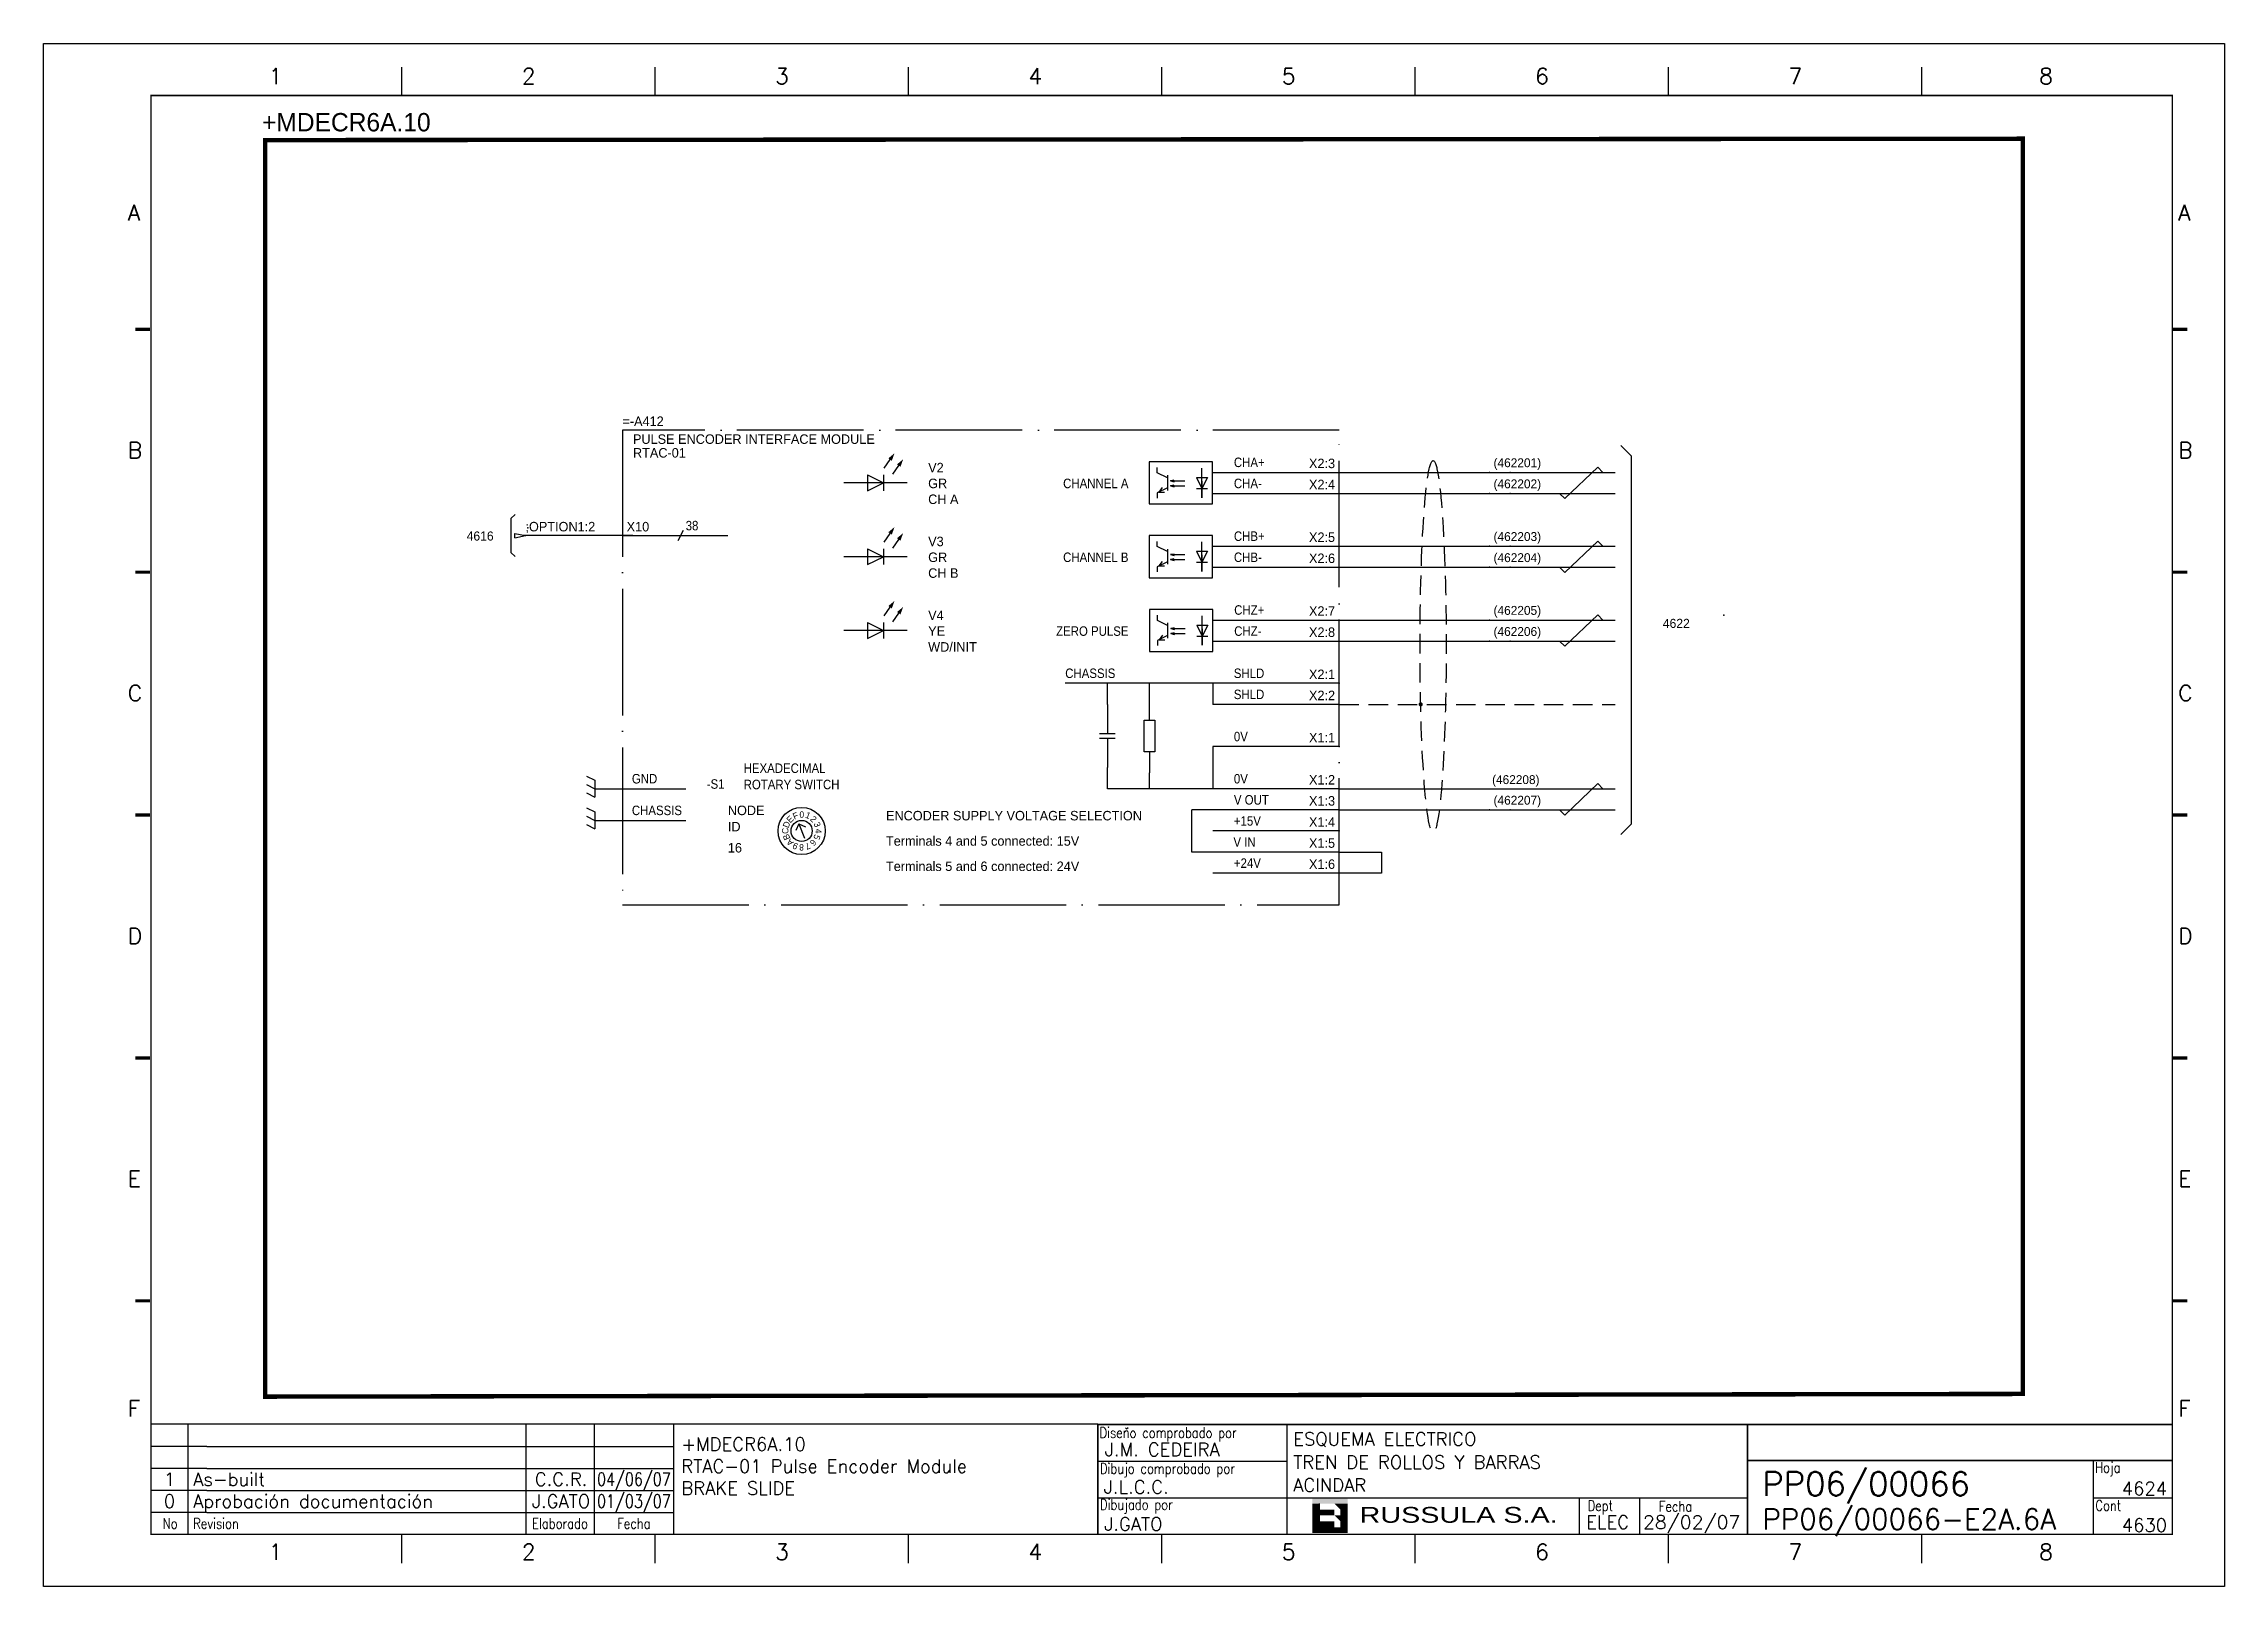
# Model space of a CAD drawing. Extents: x -275 to 145, y -1951 to 425.
# Drawn here: x -275.1 to 144.9, y -1950.9 to -1653.9 of the extents above; entities that cross this region are included whole.
import ezdxf
from ezdxf.enums import TextEntityAlignment as Align

# ---------------------------------------------------------------- set-up
doc = ezdxf.new("R2010")
doc.units = 0
doc.header["$LTSCALE"] = 15
doc.header["$MEASUREMENT"] = 0
doc.header["$PDSIZE"] = 2
for name, pattern in [('DASHDOT', [1, 0.5, -0.25, 0, -0.25]), ('HIDDEN', [0.375, 0.25, -0.125]), ('SOSED_FRAMEDOT', [2.5, 2, -0.25, 0, -0.25])]:
    doc.linetypes.add(name, pattern=pattern)
for name, color, linetype in [('1', 7, 'Continuous'), ('10', 5, 'Continuous'), ('2', 7, 'Continuous'), ('8', 1, 'Continuous'), ('9', 6, 'Continuous'), ('DIBUJO', 7, 'Continuous'), ('SOSED_CIRCUIT', 7, 'Continuous'), ('SOSED_DECORATIVE', 4, 'Continuous')]:
    doc.layers.add(name, color=color, linetype=linetype)
doc.styles.add('HELVETICA', font='HELV.SHX')
doc.styles.add('LABEL', font='SIMPLEX', dxfattribs={"width": 0.8, "height": 4})
doc.styles.add('ROMANS', font='ROMANS.shx', dxfattribs={"width": 0.8, "oblique": 15})

msp = doc.modelspace()

# ---------------------------------------------------------------- texts
at = {"layer": '2', "color": 6}
for s, height, p in [('+MDECR6A.10', 3.5378, (-233.01, -1670.77)), ('(462208)', 1.706, (3.89, -1796.42))]:
    msp.add_text(s, height=height, dxfattribs=at).set_placement(p)

# ---------------------------------------------------------------- blocks, each defined once
blk = doc.blocks.new('NOD')
at = {"color": 0, "linetype": 'ByBlock'}
blk.add_point((0, 0), dxfattribs=at)
at = {"color": 0, "linetype": 'ByBlock', "flags": 1}
blk.add_attdef('PINNR', (2, -2), '', height=1.8, dxfattribs=at)
blk = doc.blocks.new('3AFECRTAC_01')
at = {"layer": 'SOSED_CIRCUIT', "linetype": 'SOSED_FRAMEDOT'}
for p, q in [((170, 0), (0, 0)), ((0, 0), (0, -112.5)), ((170, -112.5), (170, 0)), ((0, -112.5), (170, -112.5))]:
    blk.add_line(p, q, dxfattribs=at)
at = {"layer": 'SOSED_DECORATIVE', "linetype": 'ByBlock'}
for p, q in [((62.04, -9.02), (63.47, -6.97)), ((64.09, -10.45), (65.52, -8.4)), ((62.04, -26.52), (63.47, -24.47)), ((64.09, -27.95), (65.52, -25.9)), ((62.04, -44.02), (63.47, -41.97)), ((64.09, -45.45), (65.52, -43.4))]:
    blk.add_line(p, q, dxfattribs=at)
at = {"layer": 'SOSED_DECORATIVE'}
for p, q in [((139.93, -7.5), (124.93, -7.5)), ((124.93, -7.5), (124.93, -10)), ((124.93, -10), (124.93, -17.5)), ((126.83, -10.08), (126.83, -8.88)), ((129.23, -11.28), (126.83, -10.08)), ((137.43, -16), (137.43, -9)), ((139.93, -17.5), (139.93, -7.5)), ((139.93, -10), (170, -10)), ((67.5, -12.5), (52.5, -12.5)), ((58.12, -10.62), (58.12, -14.38)), ((58.12, -10.62), (61.88, -12.5)), ((58.12, -14.38), (61.88, -12.5)), ((61.88, -10.62), (61.88, -14.38)), ((129.23, -13.68), (126.83, -14.88)), ((126.83, -14.88), (126.83, -16.08)), ((128.02, -13.61), (127.22, -14.68)), ((127.22, -14.68), (128.56, -14.68)), ((129.23, -10.68), (129.23, -14.28)), ((129.96, -12.01), (130.85, -11.79)), ((129.96, -12.01), (133.35, -12.01)), ((129.96, -12.01), (130.85, -12.24)), ((130.65, -12.01), (129.96, -12.01)), ((129.96, -13.18), (130.85, -12.95)), ((129.96, -13.18), (133.35, -13.18)), ((129.96, -13.18), (130.85, -13.4)), ((130.65, -13.18), (129.96, -13.18)), ((136.12, -11.19), (138.75, -11.19)), ((136.12, -11.19), (137.43, -13.81)), ((136.12, -13.81), (138.75, -13.81)), ((138.75, -11.19), (137.43, -13.81)), ((137.43, -12.06), (137.43, -16)), ((139.93, -15), (170, -15)), ((124.93, -17.5), (139.93, -17.5)), ((0, -25), (25, -25)), ((14.38, -23.75), (13.12, -26.25)), ((139.93, -25), (124.93, -25)), ((124.93, -25), (124.93, -27.5)), ((139.93, -35), (139.93, -25)), ((67.5, -30), (52.5, -30)), ((58.12, -28.12), (58.12, -31.88)), ((58.12, -28.12), (61.88, -30)), ((58.12, -31.88), (61.88, -30)), ((61.88, -28.12), (61.88, -31.88)), ((124.93, -27.5), (124.93, -35)), ((126.83, -27.58), (126.83, -26.38)), ((129.23, -28.78), (126.83, -27.58)), ((129.23, -28.18), (129.23, -31.78)), ((129.96, -29.51), (130.85, -29.29)), ((129.96, -29.51), (133.35, -29.51)), ((129.96, -29.51), (130.85, -29.74)), ((130.65, -29.51), (129.96, -29.51)), ((129.96, -30.68), (130.85, -30.45)), ((129.96, -30.68), (133.35, -30.68)), ((129.96, -30.68), (130.85, -30.9)), ((130.65, -30.68), (129.96, -30.68)), ((136.12, -28.69), (138.75, -28.69)), ((136.12, -28.69), (137.43, -31.31)), ((137.43, -33.5), (137.43, -26.5)), ((138.75, -28.69), (137.43, -31.31)), ((137.43, -29.56), (137.43, -33.5)), ((139.93, -27.5), (170, -27.5)), ((124.93, -35), (139.93, -35)), ((129.23, -31.18), (126.83, -32.38)), ((126.83, -32.38), (126.83, -33.58)), ((128.02, -31.11), (127.22, -32.18)), ((127.22, -32.18), (128.56, -32.18)), ((136.12, -31.31), (138.75, -31.31)), ((139.93, -32.5), (170, -32.5)), ((58.12, -45.62), (58.12, -49.38)), ((58.12, -45.62), (61.88, -47.5)), ((61.88, -45.62), (61.88, -49.38)), ((140, -42.5), (125, -42.5)), ((125, -42.5), (125, -45)), ((125, -45), (125, -52.5)), ((126.89, -45.08), (126.89, -43.88)), ((129.29, -46.28), (126.89, -45.08)), ((129.29, -45.68), (129.29, -49.28)), ((136.19, -46.19), (138.81, -46.19)), ((136.19, -46.19), (137.5, -48.81)), ((137.5, -51), (137.5, -44)), ((138.81, -46.19), (137.5, -48.81)), ((140, -52.5), (140, -42.5)), ((140, -45), (170, -45)), ((67.5, -47.5), (52.5, -47.5)), ((58.12, -49.38), (61.88, -47.5)), ((129.29, -48.68), (126.89, -49.88)), ((126.89, -49.88), (126.89, -51.08)), ((128.09, -48.61), (127.28, -49.68)), ((127.28, -49.68), (128.62, -49.68)), ((130.03, -47.01), (130.92, -46.79)), ((130.03, -47.01), (133.42, -47.01)), ((130.03, -47.01), (130.92, -47.24)), ((130.72, -47.01), (130.03, -47.01)), ((130.03, -48.18), (130.92, -47.95)), ((130.03, -48.18), (133.42, -48.18)), ((130.03, -48.18), (130.92, -48.4)), ((130.72, -48.18), (130.03, -48.18)), ((136.19, -48.81), (138.81, -48.81)), ((137.5, -47.06), (137.5, -51)), ((140, -50), (170, -50)), ((125, -52.5), (140, -52.5)), ((170, -60), (105, -60)), ((115, -65), (115, -60)), ((125, -63.75), (125, -60)), ((139.98, -60), (139.98, -65)), ((115, -65), (115, -71.88)), ((125, -68.75), (125, -63.75)), ((170, -65), (139.98, -65)), ((113.12, -71.88), (116.88, -71.88)), ((123.75, -76.25), (123.75, -68.75)), ((123.75, -68.75), (126.25, -68.75)), ((126.25, -68.75), (126.25, -76.25)), ((116.88, -73.12), (113.12, -73.12)), ((115, -73.12), (115, -80)), ((126.25, -76.25), (123.75, -76.25)), ((125, -76.25), (125, -81.25)), ((170, -75), (140, -75)), ((140, -75), (140, -85)), ((-8.51, -82), (-6.51, -83)), ((-8.51, -82), (-6.51, -83)), ((115, -85), (115, -80)), ((125, -85), (125, -81.25)), ((-8.51, -84), (-6.51, -85)), ((-8.51, -84), (-6.51, -85)), ((-8.51, -86), (-6.51, -87)), ((-8.51, -86), (-6.51, -87)), ((-6.51, -83), (-6.51, -87)), ((-6.51, -83), (-6.51, -87)), ((-6.51, -85), (-1.51, -85)), ((-6.51, -85), (-1.51, -85)), ((-1.51, -85), (10.99, -85)), ((-1.51, -85), (15, -85)), ((170, -85), (115, -85)), ((-8.51, -89.5), (-6.51, -90.5)), ((-8.51, -89.5), (-6.51, -90.5)), ((-8.51, -91.5), (-6.51, -92.5)), ((-8.51, -91.5), (-6.51, -92.5)), ((-6.51, -90.5), (-6.51, -94.5)), ((-6.51, -90.5), (-6.51, -94.5)), ((-6.51, -92.5), (-1.51, -92.5)), ((-6.51, -92.5), (-1.51, -92.5)), ((-1.51, -92.5), (10.99, -92.5)), ((-1.51, -92.5), (15, -92.5)), ((170, -90), (135, -90)), ((135, -100), (135, -90)), ((-8.51, -93.5), (-6.51, -94.5)), ((-8.51, -93.5), (-6.51, -94.5)), ((41.83, -93.29), (41.12, -94.91)), ((41.83, -93.29), (43.45, -93.99)), ((41.83, -93.29), (43.17, -96.71)), ((170, -95), (140, -95)), ((170, -100), (135, -100)), ((170, -105), (140, -105))]:
    blk.add_line(p, q, dxfattribs=at)
at = {"layer": 'SOSED_DECORATIVE', "linetype": 'ByBlock'}
for points in [[(63.47, -6.97, 1, 0, 0), (64.52, -5.47, 0, 0, 0)], [(65.52, -8.4, 1, 0, 0), (66.57, -6.9, 0, 0, 0)], [(63.47, -24.47, 1, 0, 0), (64.52, -22.97, 0, 0, 0)], [(65.52, -25.9, 1, 0, 0), (66.57, -24.4, 0, 0, 0)], [(63.47, -41.97, 1, 0, 0), (64.52, -40.47, 0, 0, 0)], [(65.52, -43.4, 1, 0, 0), (66.57, -41.9, 0, 0, 0)]]:
    blk.add_lwpolyline(points, format="xyseb", dxfattribs=at)
at = {"layer": 'SOSED_DECORATIVE'}
for radius in [5.59, 2.5]:
    blk.add_circle((42.5, -95), radius, dxfattribs=at)
at = {"color": 0, "linetype": 'ByBlock'}
for p in [(170, -10), (170, -15), (0, -25), (170, -27.5), (170, -32.5), (170, -45), (170, -50), (170, -60), (170, -65), (170, -75), (170, -85), (170, -90), (170, -95), (170, -100), (170, -105)]:
    blk.add_blockref('NOD', p, dxfattribs=at)
at = {"color": 140}
for s, p in [('NODE', (25, -91.25)), ('ID', (25, -95.11)), ('16', (25, -100.11))]:
    blk.add_text(s, height=2.25, dxfattribs=at).set_placement(p)
at = {"color": 0, "linetype": 'ByBlock'}
for tag, p in [('ID4', (0, 10.75)), ('ID3', (0, 7.5)), ('ID2', (0, 4.25)), ('ID1', (0, 1)), ('15A', (1, -24))]:
    blk.add_attdef(tag, p, '', height=2.25, dxfattribs=at)
for tag, p in [('REM1', (2.5, -1)), ('REM2', (2.5, -4.25))]:
    blk.add_attdef(tag, text='', height=2.25, dxfattribs=at).set_placement(p, align=Align.TOP_LEFT)
for tag, p in [('1A', (169, -9)), ('2A', (169, -14)), ('3A', (169, -26.5)), ('4A', (169, -31.5)), ('5A', (169, -44)), ('6A', (169, -49)), ('7A', (169, -59)), ('8A', (169, -64)), ('9A', (169, -74)), ('10A', (169, -84)), ('11A', (169, -89)), ('12A', (169, -94)), ('13A', (169, -99)), ('14A', (169, -104))]:
    blk.add_attdef(tag, text='', height=2.25, dxfattribs=at).set_placement(p, align=Align.RIGHT)
at = {"layer": 'SOSED_CIRCUIT', "color": 140}
for s, p in [('V2', (72.5, -10)), ('GR', (72.5, -13.75)), ('CH A', (72.5, -17.5)), ('V3', (72.5, -27.5)), ('GR', (72.5, -31.25)), ('CH B', (72.5, -35)), ('V4', (72.5, -45)), ('YE', (72.5, -48.75)), ('WD/INIT', (72.5, -52.5)), ('ENCODER SUPPLY VOLTAGE SELECTION', (62.5, -92.5)), ('Terminals 4 and 5 connected: 15V', (62.5, -98.5)), ('Terminals 5 and 6 connected: 24V', (62.5, -104.5))]:
    blk.add_text(s, height=2.25, dxfattribs=at).set_placement(p)
for s, rotation, p in [('D', 67.5, (39.61, -93.77)), ('E', 45, (40.3, -92.76)), ('F', 22.5, (41.33, -92.09)), ('1', 337.5, (43.74, -92)), ('2', 315, (44.77, -92.73)), ('3', 292.5, (45.51, -93.79)), ('C', 90, (39.36, -94.97)), ('B', 112.5, (39.59, -96.17)), ('A', 135, (40.26, -97.2)), ('9', 157.5, (41.27, -97.89)), ('8', 180, (42.47, -98.14)), ('7', 202.5, (43.67, -97.91)), ('6', 225, (44.7, -97.24)), ('5', 247.5, (45.42, -96.18)), ('4', 270, (45.71, -95.03))]:
    blk.add_text(s, height=1.5, rotation=rotation, dxfattribs=at).set_placement(p, align=Align.CENTER)
blk.add_text('0', height=1.5, dxfattribs=at).set_placement((42.53, -91.86), align=Align.CENTER)
at = {"layer": 'SOSED_DECORATIVE', "width": 0.9}
for s, p in [('CHA+', (145, -8.75)), ('CHA-', (145, -13.75)), ('38', (15, -23.75)), ('CHB+', (145, -26.25)), ('CHB-', (145, -31.25)), ('CHZ+', (145.07, -43.75)), ('CHZ-', (145.07, -48.75)), ('CHASSIS', (105, -58.75)), ('SHLD', (144.98, -58.75)), ('SHLD', (144.98, -63.75)), ('0V', (145, -73.75)), ('GND', (2.24, -83.75)), ('-S1', (20, -85)), ('HEXADECIMAL', (28.75, -81.25)), ('0V', (145, -83.75)), ('ROTARY SWITCH', (28.75, -85.11)), ('V OUT', (145, -88.75)), ('CHASSIS', (2.24, -91.25)), ('+15V', (145, -93.75)), ('V IN', (144.88, -98.75)), ('+24V', (145, -103.75))]:
    blk.add_text(s, height=2.25, dxfattribs=at).set_placement(p)
for s, p in [('CHANNEL A', (120, -13.75)), ('CHANNEL B', (120, -31.25)), ('ZERO PULSE', (120, -48.75))]:
    blk.add_text(s, height=2.25, dxfattribs=at).set_placement(p, align=Align.RIGHT)
blk = doc.blocks.new('$$PLL21')
blk.add_line((-2.5, 0), (2.5, 0))
at = {"layer": '2'}
for p in [(-2.5, 0), (2.5, 0)]:
    blk.add_blockref('NOD', p, dxfattribs=at)
at = {"layer": '8'}
blk.add_attdef('*A', (-1.5, -3.575), '', height=2.15, dxfattribs=at)
at = {"layer": '9'}
blk.add_attdef('ID', (-1.5, 1.25), '', height=2.15, dxfattribs=at)
blk = doc.blocks.new('$PP313')
at = {"layer": '2'}
blk.add_blockref('NOD', (0, 0), dxfattribs=at)
at = {"layer": '8'}
blk.add_attdef('1A', (1, -3.325), '', height=2.15, dxfattribs=at)
at = {"layer": '9'}
blk.add_attdef('ID', (1, 1), '', height=2.15, dxfattribs=at)
blk = doc.blocks.new('ASIGSNKL')
at = {"color": 0, "linetype": 'ByBlock'}
for p, q in [((-2.5, -0.5), (-2.5, 0.5)), ((-2.5, 0.5), (0, 0)), ((-2.5, -0.5), (0, 0))]:
    blk.add_line(p, q, dxfattribs=at)
blk.add_blockref('NOD', (0, 0), dxfattribs=at)
blk.add_attdef('CREF', text='', height=2.25, dxfattribs=at).set_placement((-3.5, 0), align=Align.MIDDLE_RIGHT)
blk.add_attdef('ID1', (0, 1), '', height=2.25, dxfattribs=at)
for tag, p in [('REM1', (-3.5, -2.5)), ('REM2', (-3.5, -5.75))]:
    blk.add_attdef(tag, text='', height=2.25, dxfattribs=at).set_placement(p, align=Align.TOP_RIGHT)
blk = doc.blocks.new('newcajec')
at = {"layer": '1'}
for p, q in [((179.4, 20.85), (0.13, 20.85)), ((7, 20.85), (7, 0)), ((71, 20.85), (71, 0)), ((84, 20.85), (84, 0.09)), ((99, 20.85), (99, 0)), ((215.2, 20.8), (215.2, 0)), ((10.6, 16.64), (0, 16.64)), ((10.6, 16.64), (99, 16.64)), ((184.64, 20.18), (184.81, 20.01)), ((184.81, 20.01), (185.18, 20.25)), ((10.6, 12.48), (0, 12.48)), ((10.6, 12.48), (99, 12.48)), ((179.4, 13.87), (215.2, 13.87)), ((368, 14.06), (368, 0)), ((10.6, 8.32), (0, 8.32)), ((10.6, 8.32), (99, 8.32)), ((10.6, 4.16), (0, 4.16)), ((10.6, 4.16), (99, 4.16)), ((179.4, 6.93), (267.63, 6.93)), ((267.63, 6.93), (302.5, 6.93)), ((270.63, 6.91), (270.63, 0)), ((282.07, 6.93), (282.07, 0)), ((368, 6.93), (383, 6.93))]:
    blk.add_line(p, q, dxfattribs=at)
for points in [[(47.5, 272.5, 0.3, 0.3, 0), (47.5, 277.91, 0.3, 0.3, 0)], [(95.5, 272.5, 0.3, 0.3, 0), (95.5, 277.91, 0.3, 0.3, 0)], [(143.5, 272.5, 0.3, 0.3, 0), (143.5, 277.91, 0.3, 0.3, 0)], [(191.5, 272.5, 0.3, 0.3, 0), (191.5, 277.91, 0.3, 0.3, 0)], [(239.5, 272.5, 0.3, 0.3, 0), (239.5, 277.91, 0.3, 0.3, 0)], [(287.5, 272.5, 0.3, 0.3, 0), (287.5, 277.91, 0.3, 0.3, 0)], [(335.5, 272.5, 0.3, 0.3, 0), (335.5, 277.91, 0.3, 0.3, 0)], [(-2.99, 228.23, 0.6, 0.6, 0), (-0.18, 228.23, 0.6, 0.6, 0)], [(383.01, 228.23, 0.6, 0.6, 0), (385.82, 228.23, 0.6, 0.6, 0)], [(-2.99, 182.23, 0.6, 0.6, 0), (-0.18, 182.23, 0.6, 0.6, 0)], [(383.01, 182.23, 0.6, 0.6, 0), (385.82, 182.23, 0.6, 0.6, 0)], [(-2.99, 136.23, 0.6, 0.6, 0), (-0.18, 136.23, 0.6, 0.6, 0)], [(383.01, 136.23, 0.6, 0.6, 0), (385.82, 136.23, 0.6, 0.6, 0)], [(-2.99, 90.23, 0.6, 0.6, 0), (-0.18, 90.23, 0.6, 0.6, 0)], [(383.01, 90.23, 0.6, 0.6, 0), (385.82, 90.23, 0.6, 0.6, 0)], [(-2.99, 44.23, 0.6, 0.6, 0), (-0.18, 44.23, 0.6, 0.6, 0)], [(383.01, 44.23, 0.6, 0.6, 0), (385.82, 44.23, 0.6, 0.6, 0)], [(383, 20.8, 0.3, 0.3, 0), (179.4, 20.8, 0.3, 0.3, 0), (179.4, 0, 0.3, 0.3, 0)], [(302.5, 20.8, 0.3, 0.3, 0), (302.5, 0, 0.3, 0.3, 0)], [(302.5, 14, 0.3, 0.3, 0), (383, 14, 0.3, 0.3, 0)], [(47.5, -5.5, 0.3, 0.3, 0), (47.5, -0.09, 0.3, 0.3, 0)], [(95.5, -5.5, 0.3, 0.3, 0), (95.5, -0.09, 0.3, 0.3, 0)], [(143.5, -5.5, 0.3, 0.3, 0), (143.5, -0.09, 0.3, 0.3, 0)], [(191.5, -5.5, 0.3, 0.3, 0), (191.5, -0.09, 0.3, 0.3, 0)], [(239.5, -5.5, 0.3, 0.3, 0), (239.5, -0.09, 0.3, 0.3, 0)], [(287.5, -5.5, 0.3, 0.3, 0), (287.5, -0.09, 0.3, 0.3, 0)], [(335.5, -5.5, 0.3, 0.3, 0), (335.5, -0.09, 0.3, 0.3, 0)]]:
    blk.add_lwpolyline(points, format="xyseb", dxfattribs=at)
at = {"layer": '1', "const_width": 0.3}
blk.add_lwpolyline([(0, 0), (0, 272.5), (383, 272.5), (383, 0)], close=True, dxfattribs=at)
at = {"layer": '2', "color": 14}
for p, q in [((221.42, 4.69), (221.42, 5.81)), ((221.42, 2.47), (221.42, 3.58))]:
    blk.add_line(p, q, dxfattribs=at)
for points in [[(220.05, 5.81), (220.05, 6.92), (226.74, 5.81), (226.74, 6.92)], [(221.42, 2.47), (220.05, 2.47), (221.42, 5.81), (220.05, 5.81)], [(221.42, 4.69), (224.25, 4.69), (221.42, 3.58), (224.25, 3.58)], [(224.25, 5.81), (225.37, 5.81), (225.37, 4.69)], [(225.37, 5.81), (226.74, 5.81), (225.37, 1.35), (226.74, 1.35)], [(224.25, 0.24), (224.25, 2.47), (220.05, 0.24), (220.05, 2.47)], [(224.25, 3.58), (225.37, 3.58), (225.37, 2.47)], [(226.74, 1.35), (226.74, 0.24), (224.25, 1.35), (224.25, 0.24)]]:
    blk.add_solid(points, dxfattribs=at)
at = {"layer": '1', "style": 'ROMANS'}
for s, p in [('1', (22.29, 274.68)), ('2', (70.29, 274.68)), ('3', (118.29, 274.68)), ('4', (166.29, 274.68)), ('5', (214.29, 274.68)), ('6', (262.29, 274.68)), ('7', (310.29, 274.68)), ('8', (357.79, 274.68)), ('A', (-4.37, 248.84)), ('A', (384.13, 248.84)), ('B', (-4.37, 203.84)), ('B', (384.13, 203.84)), ('C', (-4.37, 157.84)), ('C', (384.13, 157.84)), ('D', (-4.37, 111.84)), ('D', (384.13, 111.84)), ('E', (-4.37, 65.84)), ('E', (384.13, 65.84)), ('F', (-4.37, 22.34)), ('F', (384.13, 22.34)), ('1', (22.29, -4.82)), ('2', (70.29, -4.82)), ('3', (118.29, -4.82)), ('4', (166.29, -4.82)), ('5', (214.29, -4.82)), ('6', (262.29, -4.82)), ('7', (310.29, -4.82)), ('8', (357.79, -4.82))]:
    blk.add_text(s, height=3, dxfattribs=at).set_placement(p)
at = {"layer": '1', "style": 'LABEL', "width": 0.8}
for s, p in [('Diseno comprobado por', (179.73, 18.27)), ('Dibujo comprobado por', (179.81, 11.47)), ('Hoja', (368.38, 11.66)), ('Dibujado por', (179.83, 4.64)), ('Fecha', (285.71, 4.3)), ('Cont', (368.43, 4.46)), ('No', (2.23, 1.05)), ('Revision', (8, 1.05))]:
    blk.add_text(s, height=2, dxfattribs=at).set_placement(p)
for s, p in [('Dept', (274.61, 4.44)), ('Elaborado', (77.5, 1.05)), ('Fecha', (91.5, 1.05))]:
    blk.add_text(s, height=2, dxfattribs=at).set_placement(p, align=Align.CENTER)
at = {"layer": '10', "style": 'ROMANS'}
for tag, p in [('REV41', (3.5, 18.74)), ('REV43', (77.7, 18.74)), ('REV31', (3.5, 14.58)), ('REV33', (77.7, 14.58)), ('REV21', (3.5, 10.42)), ('REV23', (77.7, 10.42)), ('REV11', (3.5, 6.27)), ('REV13', (77.7, 6.27))]:
    blk.add_attdef(tag, text='', height=2.5, dxfattribs=at).set_placement(p, align=Align.MIDDLE)
for tag, p, height in [('REV42', (8, 17.49), 2.5), ('SHEETNAME1', (100.5, 15.83), 2.5), ('DESIGNCHECK', (180.74, 14.83), 2.5), ('DOCUMENTTYPE', (216.43, 16.8), 2.5), ('NOTA', (305.32, 15.8), 3), ('REV32', (8, 13.33), 2.5), ('SHEETNAME2', (100.5, 11.67), 2.5), ('OBJECT', (216.43, 12.4), 2.5), ('REV22', (8, 9.17), 2.5), ('SHEETNAME3', (100.5, 7.51), 2.5), ('DRAWINGCHECK', (180.53, 7.71), 2.5), ('CUSTOMER', (216.43, 8.08), 2.5), ('ORDER', (305.32, 7.3), 4.5), ('REV12', (8, 5.01), 2.5), ('SHEETNAME4', (100.5, 3.35), 2.5), ('DOCUMENT_ID', (305.32, 0.93), 4.4), ('USER', (180.63, 0.71), 2.5), ('DEPARTMENT', (271.93, 1.05), 2.5)]:
    blk.add_attdef(tag, p, '', height=height, dxfattribs=at)
for tag, width, p, p2 in [('REV44', 1.221199, (84.53, 17.49), (98.48, 17.49)), ('REV34', 1.221199, (84.53, 13.33), (98.48, 13.33)), ('REV24', 1.221199, (84.53, 9.17), (98.48, 9.17)), ('REV14', 1.221199, (84.53, 5.01), (98.48, 5.01)), ('CREATED2', 7.039915, (282.71, 1.05), (301.14, 1.05))]:
    blk.add_attdef(tag, text='', height=2.5, dxfattribs=dict(at, width=width)).set_placement(p, p2, align=Align.FIT)
for tag, p in [('SHEET', (382, 7.43)), ('NEXTSHEET', (382, 0.5))]:
    blk.add_attdef(tag, text='', height=2.5, dxfattribs=at).set_placement(p, align=Align.RIGHT)
at = {"layer": 'DIBUJO', "color": 14, "style": 'HELVETICA', "width": 1.3}
blk.add_text('RUSSULA S.A.', height=3, dxfattribs=at).set_placement((229, 2.19))

# ---------------------------------------------------------------- linework, layer by layer
msp.add_line((-161.57, -1748.59), (-182.51, -1748.58))
at = {"layer": '2'}
for p, q in [((28.68, -1731.26), (30.67, -1733.25)), ((30.67, -1733.25), (30.67, -1804.11)), ((-25.53, -1736.41), (27.6, -1736.41)), ((24.25, -1735.42), (17.89, -1741.47)), ((25.25, -1736.41), (24.25, -1735.42)), ((-25.53, -1740.47), (27.6, -1740.47)), ((17.89, -1741.47), (16.89, -1740.47)), ((-25.53, -1750.62), (27.6, -1750.62)), ((24.25, -1749.63), (17.89, -1755.68)), ((25.25, -1750.62), (24.25, -1749.63)), ((-25.53, -1754.68), (27.6, -1754.68)), ((17.89, -1755.68), (16.89, -1754.68)), ((24.25, -1763.84), (17.89, -1769.89)), ((25.25, -1764.84), (24.25, -1763.84)), ((-25.53, -1764.84), (27.6, -1764.84)), ((-25.53, -1768.9), (27.6, -1768.9)), ((17.89, -1769.89), (16.89, -1768.9)), ((-25.53, -1797.32), (27.6, -1797.32)), ((24.25, -1796.33), (17.89, -1802.38)), ((25.25, -1797.32), (24.25, -1796.33)), ((-25.53, -1801.38), (27.6, -1801.38)), ((17.89, -1802.38), (16.89, -1801.38)), ((30.67, -1804.11), (28.68, -1806.1))]:
    msp.add_line(p, q, dxfattribs=at)
at = {"layer": '2', "color": 3, "linetype": 'DASHDOT'}
msp.add_lwpolyline([(-232.41, -1672.45, 0.853, 0.853, 0), (106.12, -1672.18, 0.853, 0.853, 0), (106.12, -1913.83, 0.853, 0.853, 0), (-232.41, -1914.35, 0.853, 0.853, 0), (-232.41, -1672.45, 0.853, 0.853, 0)], format="xyseb", dxfattribs=at)
at = {"layer": 'DIBUJO'}
msp.add_lwpolyline([(-275.08, -1653.88), (144.92, -1653.88), (144.92, -1950.88), (-275.08, -1950.88), (-275.08, -1653.88)], dxfattribs=at)
at = {"layer": 'SOSED_CIRCUIT', "linetype": 'HIDDEN'}
msp.add_line((-25.53, -1781.08), (27.6, -1781.08), dxfattribs=at)
at = {"layer": 'SOSED_CIRCUIT', "const_width": 0.406}
msp.add_lwpolyline([(-10.06, -1781.08, 1), (-9.66, -1781.08, 1)], format="xyb", close=True, dxfattribs=at)
at = {"layer": 'SOSED_CIRCUIT', "linetype": 'HIDDEN'}
msp.add_ellipse((-7.47, -1769.91), major_axis=(0, 35.76), ratio=0.070352, dxfattribs=at)
at = {"layer": 'SOSED_DECORATIVE'}
for p, q in [((-25.53, -1809.51), (-17.41, -1809.51)), ((-17.41, -1809.51), (-17.41, -1813.57)), ((-17.41, -1813.57), (-25.53, -1813.57))]:
    msp.add_line(p, q, dxfattribs=at)
msp.add_lwpolyline([(-184.27, -1744.51), (-185.09, -1745.32), (-185.09, -1751.82), (-184.27, -1752.63)], dxfattribs=at)

# ---------------------------------------------------------------- block references
at = {"layer": '2', "color": 7}
ref = msp.add_blockref('newcajec', (-254.4, -1940.86), dxfattribs=dict(at, xscale=1.016442892079944, yscale=1.016442892079944, zscale=1.016442892079944))
ref.add_attrib('REV24', '04/06/07', dxfattribs={"layer": '10', "height": 2.541, "style": 'ROMANS', "width": 0.728168}).set_placement((-168.49, -1931.53), (-154.3, -1931.53), align=Align.FIT)
ref.add_attrib('SHEETNAME3', 'BRAKE SLIDE', (-152.25, -1933.23), dxfattribs={"layer": '10', "height": 2.5411, "style": 'ROMANS'})
ref.add_attrib('SHEETNAME2', 'RTAC-01 Pulse Encoder Module', (-152.25, -1929), dxfattribs={"layer": '10', "height": 2.5411, "style": 'ROMANS'})
ref.add_attrib('SHEETNAME1', '+MDECR6A.10', (-152.25, -1924.77), dxfattribs={"layer": '10', "height": 2.5411, "style": 'ROMANS'})
ref.add_attrib('USER', 'J.GATO', (-70.8, -1940.14), dxfattribs={"layer": '10', "height": 2.541, "style": 'ROMANS'})
ref.add_attrib('DRAWINGCHECK', 'J.L.C.C.', (-70.9, -1933.02), dxfattribs={"layer": '10', "height": 2.541, "style": 'ROMANS'})
ref.add_attrib('DESIGNCHECK', 'J.M. CEDEIRA', (-70.69, -1925.78), dxfattribs={"layer": '10', "height": 2.5411, "style": 'ROMANS'})
ref.add_attrib('REV22', 'As-built ', (-246.27, -1931.53), dxfattribs={"layer": '10', "height": 2.541, "style": 'ROMANS'})
ref.add_attrib('REV12', 'Aprobación documentación', (-246.27, -1935.76), dxfattribs={"layer": '10', "height": 2.5411, "style": 'ROMANS'})
ref.add_attrib('REV21', '1', dxfattribs={"layer": '10', "height": 2.54, "style": 'ROMANS'}).set_placement((-250.84, -1930.26), align=Align.MIDDLE)
ref.add_attrib('REV11', '0', dxfattribs={"layer": '10', "height": 2.54, "style": 'ROMANS'}).set_placement((-250.84, -1934.49), align=Align.MIDDLE)
ref.add_attrib('REV14', '01/03/07', dxfattribs={"layer": '10', "height": 2.541, "style": 'ROMANS', "width": 0.728168}).set_placement((-168.49, -1935.76), (-154.3, -1935.76), align=Align.FIT)
ref.add_attrib('REV23', 'C.C.R.', dxfattribs={"layer": '10', "height": 2.541, "style": 'ROMANS'}).set_placement((-175.42, -1930.26), align=Align.MIDDLE)
ref.add_attrib('REV13', 'J.GATO', dxfattribs={"layer": '10', "height": 2.541, "style": 'ROMANS'}).set_placement((-175.42, -1934.49), align=Align.MIDDLE)
ref.add_attrib('DOCUMENT_ID', 'PP06/00066-E2A.6A', (55.94, -1939.91), dxfattribs={"layer": '10', "height": 3.939, "style": 'ROMANS'})
ref.add_attrib('ORDER', 'PP06/00066', (55.94, -1933.43), dxfattribs={"layer": '10', "height": 4.574, "style": 'ROMANS'})
ref.add_attrib('CUSTOMER', 'ACINDAR', (-34.41, -1932.64), dxfattribs={"layer": '10', "height": 2.541, "style": 'ROMANS'})
ref.add_attrib('OBJECT', 'TREN DE ROLLOS Y BARRAS', (-34.41, -1928.25), dxfattribs={"layer": '10', "height": 2.5411, "style": 'ROMANS'})
ref.add_attrib('DOCUMENTTYPE', 'ESQUEMA ELECTRICO', (-34.41, -1923.78), dxfattribs={"layer": '10', "height": 2.5411, "style": 'ROMANS'})
ref.add_attrib('CREATED2', '28/02/07', dxfattribs={"layer": '10', "height": 2.541, "style": 'ROMANS', "width": 0.961976}).set_placement((32.95, -1939.79), (51.7, -1939.79), align=Align.FIT)
ref.add_attrib('DEPARTMENT', 'ELEC', (22, -1939.79), dxfattribs={"layer": '10', "height": 2.541, "style": 'ROMANS'})
ref.add_attrib('NEXTSHEET', '4630', dxfattribs={"layer": '10', "height": 2.541, "style": 'ROMANS'}).set_placement((133.88, -1940.35), align=Align.RIGHT)
ref.add_attrib('SHEET', '4624', dxfattribs={"layer": '10', "height": 2.541, "style": 'ROMANS'}).set_placement((133.88, -1933.3), align=Align.RIGHT)
at = {"layer": '2'}
ref = msp.add_blockref('$$PLL21', (5.36, -1736.41), dxfattribs=dict(at, xscale=0.7959272727274999, yscale=0.7959272727274999, zscale=0.7959272727274999))
ref.add_attrib('ID', '(462201)', (4.17, -1735.42), dxfattribs={"layer": '9', "height": 1.711})
ref = msp.add_blockref('$$PLL21', (5.36, -1740.47), dxfattribs=dict(at, xscale=0.7959272727274999, yscale=0.7959272727274999, zscale=0.7959272727274999))
ref.add_attrib('ID', '(462202)', (4.17, -1739.48), dxfattribs={"layer": '9', "height": 1.711})
ref = msp.add_blockref('$PP313', (-181.84, -1747.11), dxfattribs=dict(at, xscale=0.8121706864566174, yscale=0.8121706864566174, zscale=0.8121706864566174, rotation=90))
ref.add_attrib('1A', '4616', (-193.6, -1749.54), dxfattribs={"layer": '8', "height": 1.746})
ref = msp.add_blockref('$$PLL21', (5.36, -1750.62), dxfattribs=dict(at, xscale=0.7959272727274999, yscale=0.7959272727274999, zscale=0.7959272727274999))
ref.add_attrib('ID', '(462203)', (4.17, -1749.63), dxfattribs={"layer": '9', "height": 1.711})
ref = msp.add_blockref('$$PLL21', (5.36, -1754.68), dxfattribs=dict(at, xscale=0.7959272727274999, yscale=0.7959272727274999, zscale=0.7959272727274999))
ref.add_attrib('ID', '(462204)', (4.17, -1753.69), dxfattribs={"layer": '9', "height": 1.711})
ref = msp.add_blockref('$$PLL21', (5.36, -1764.84), dxfattribs=dict(at, xscale=0.7959272727274999, yscale=0.7959272727274999, zscale=0.7959272727274999))
ref.add_attrib('ID', '(462205)', (4.17, -1763.84), dxfattribs={"layer": '9', "height": 1.711})
ref = msp.add_blockref('$PP313', (48.53, -1763.93), dxfattribs=dict(at, xscale=0.8121706864566174, yscale=0.8121706864566174, zscale=0.8121706864566174, rotation=90))
ref.add_attrib('1A', '4622', (36.77, -1766.36), dxfattribs={"layer": '8', "height": 1.746})
ref = msp.add_blockref('$$PLL21', (5.36, -1768.9), dxfattribs=dict(at, xscale=0.7959272727274999, yscale=0.7959272727274999, zscale=0.7959272727274999))
ref.add_attrib('ID', '(462206)', (4.17, -1767.9), dxfattribs={"layer": '9', "height": 1.711})
ref = msp.add_blockref('$$PLL21', (5.36, -1801.38), dxfattribs=dict(at, xscale=0.7959272727274999, yscale=0.7959272727274999, zscale=0.7959272727274999))
ref.add_attrib('ID', '(462207)', (4.17, -1800.39), dxfattribs={"layer": '9', "height": 1.711})
at = {"layer": 'SOSED_CIRCUIT'}
ref = msp.add_blockref('3AFECRTAC_01', (-163.6, -1728.29), dxfattribs=dict(at, xscale=0.8121706864566174, yscale=0.8121706864566174, zscale=0.8121706864566174))
ref.add_attrib('ID1', '=-A412', (-163.6, -1727.48), dxfattribs={"layer": '0', "color": 0, "linetype": 'ByBlock', "height": 1.827})
ref.add_attrib('1A', 'X2:3', dxfattribs={"layer": '0', "color": 0, "linetype": 'ByBlock', "height": 1.827}).set_placement((-26.35, -1735.6), align=Align.RIGHT)
ref.add_attrib('2A', 'X2:4', dxfattribs={"layer": '0', "color": 0, "linetype": 'ByBlock', "height": 1.827}).set_placement((-26.35, -1739.66), align=Align.RIGHT)
ref.add_attrib('3A', 'X2:5', dxfattribs={"layer": '0', "color": 0, "linetype": 'ByBlock', "height": 1.827}).set_placement((-26.35, -1749.81), align=Align.RIGHT)
ref.add_attrib('4A', 'X2:6', dxfattribs={"layer": '0', "color": 0, "linetype": 'ByBlock', "height": 1.827}).set_placement((-26.35, -1753.87), align=Align.RIGHT)
ref.add_attrib('5A', 'X2:7', dxfattribs={"layer": '0', "color": 0, "linetype": 'ByBlock', "height": 1.827}).set_placement((-26.35, -1764.02), align=Align.RIGHT)
ref.add_attrib('6A', 'X2:8', dxfattribs={"layer": '0', "color": 0, "linetype": 'ByBlock', "height": 1.827}).set_placement((-26.35, -1768.09), align=Align.RIGHT)
ref.add_attrib('7A', 'X2:1', dxfattribs={"layer": '0', "color": 0, "linetype": 'ByBlock', "height": 1.827}).set_placement((-26.35, -1776.21), align=Align.RIGHT)
ref.add_attrib('8A', 'X2:2', dxfattribs={"layer": '0', "color": 0, "linetype": 'ByBlock', "height": 1.827}).set_placement((-26.35, -1780.27), align=Align.RIGHT)
ref.add_attrib('9A', 'X1:1', dxfattribs={"layer": '0', "color": 0, "linetype": 'ByBlock', "height": 1.827}).set_placement((-26.35, -1788.39), align=Align.RIGHT)
ref.add_attrib('10A', 'X1:2', dxfattribs={"layer": '0', "color": 0, "linetype": 'ByBlock', "height": 1.827}).set_placement((-26.35, -1796.51), align=Align.RIGHT)
ref.add_attrib('11A', 'X1:3', dxfattribs={"layer": '0', "color": 0, "linetype": 'ByBlock', "height": 1.827}).set_placement((-26.35, -1800.57), align=Align.RIGHT)
ref.add_attrib('12A', 'X1:4', dxfattribs={"layer": '0', "color": 0, "linetype": 'ByBlock', "height": 1.827}).set_placement((-26.35, -1804.63), align=Align.RIGHT)
ref.add_attrib('REM1', 'PULSE ENCODER INTERFACE MODULE', dxfattribs={"layer": '0', "color": 0, "linetype": 'ByBlock', "height": 1.8274}).set_placement((-161.57, -1729.1), align=Align.TOP_LEFT)
ref.add_attrib('REM2', 'RTAC-01', dxfattribs={"layer": '0', "color": 0, "linetype": 'ByBlock', "height": 1.827}).set_placement((-161.57, -1731.74), align=Align.TOP_LEFT)
ref.add_attrib('13A', 'X1:5', dxfattribs={"layer": '0', "color": 0, "linetype": 'ByBlock', "height": 1.827}).set_placement((-26.35, -1808.69), align=Align.RIGHT)
ref.add_attrib('14A', 'X1:6', dxfattribs={"layer": '0', "color": 0, "linetype": 'ByBlock', "height": 1.827}).set_placement((-26.35, -1812.75), align=Align.RIGHT)
ref.add_attrib('15A', 'X10', (-162.79, -1747.78), dxfattribs={"layer": '0', "color": 0, "linetype": 'ByBlock', "height": 1.827})
at = {"layer": 'SOSED_CIRCUIT', "xscale": 0.8121706864566174, "yscale": 0.8121706864566174, "zscale": 0.8121706864566174}
msp.add_blockref('ASIGSNKL', (-182.28, -1748.59), dxfattribs=at).add_auto_attribs({'ID1': ';OPTION1:2'})

msp.set_redraw_order([(e.dxf.handle, doc.entitydb.next_handle()) for e in msp.query("TEXT MTEXT ATTDEF DIMENSION ARC_DIMENSION")])  # texts and dimensions are drawn at this point

doc.saveas('drawing.dxf')
